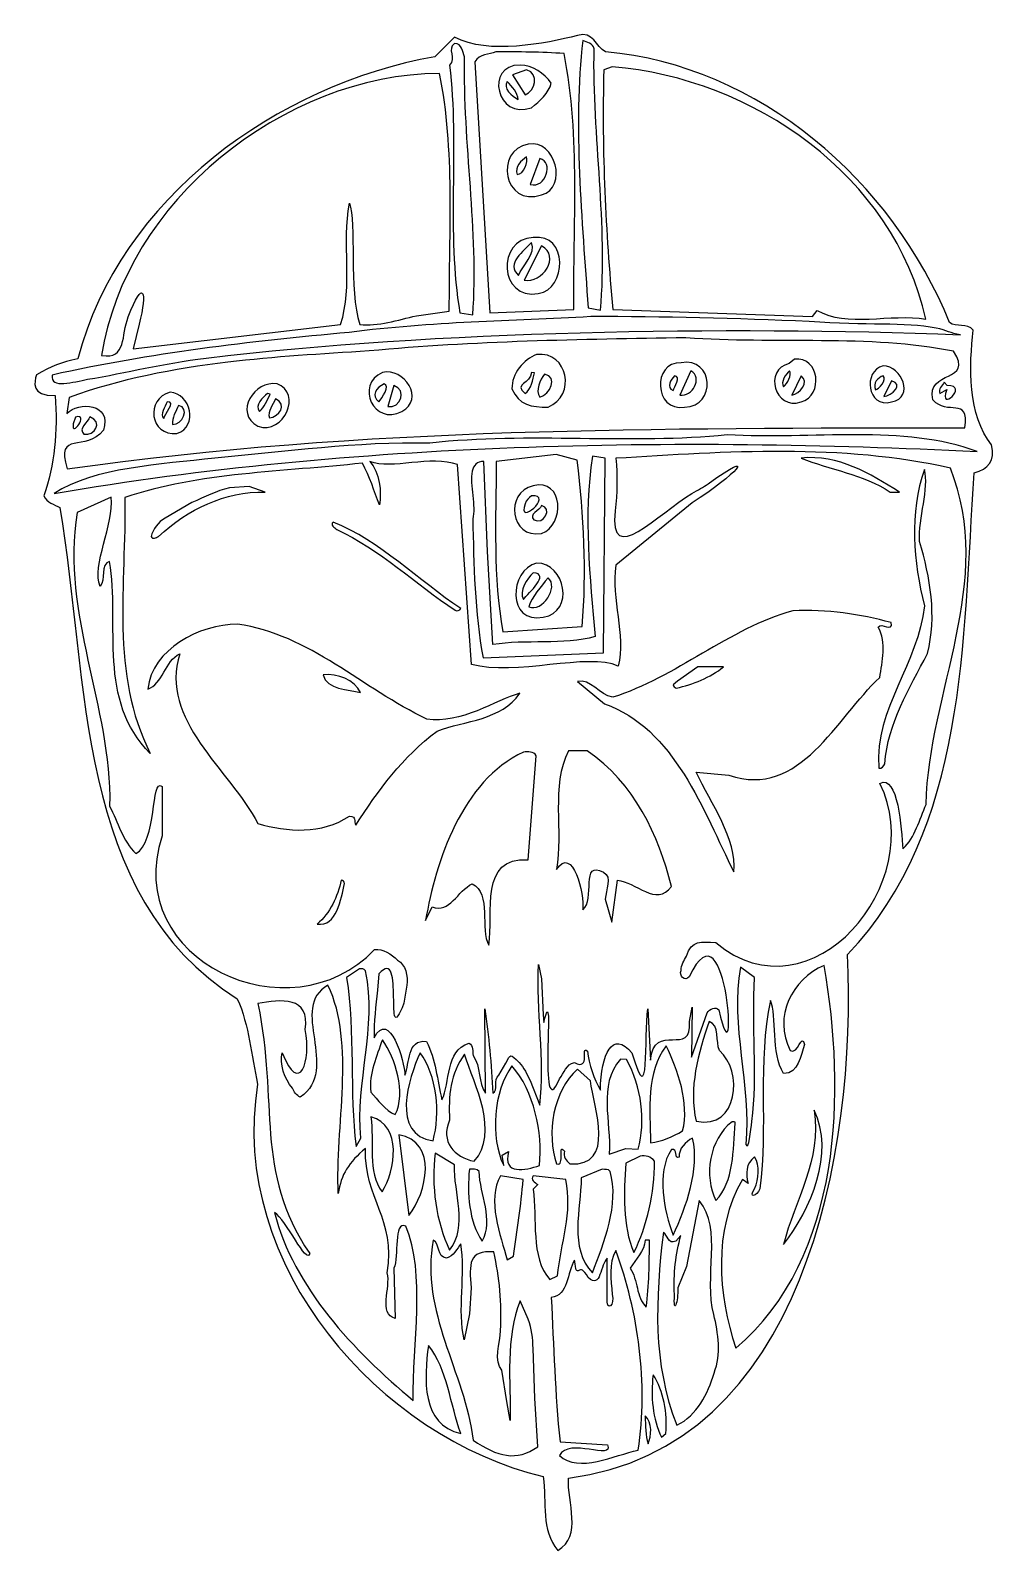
# Model space of a CAD drawing. Header units: centimetres. Extents: x -4.3 to 4.3, y -6.7 to 6.8.
import ezdxf

# ---------------------------------------------------------------- set-up
doc = ezdxf.new("R2010")
doc.units = ezdxf.units.CM
doc.header["$MEASUREMENT"] = 0
doc.layers.add('Ebene 1', color=7, linetype='Continuous')

msp = doc.modelspace()

# ---------------------------------------------------------------- linework, layer by layer
at = {"layer": 'Ebene 1'}
for points, knots in [([(0.5691, 6.71519), (0.70626, 6.76091), (0.73166, 6.61359), (0.81802, 6.57041), (0.81802, 6.57041), (2.17438, 6.45357), (3.37072, 5.41725), (3.8711, 4.16757), (3.8711, 4.16757), (3.92952, 4.12185), (4.02858, 4.16757), (4.08192, 4.10153), (4.08192, 4.10153), (4.04382, 3.79419), (4.03366, 3.33699), (4.24448, 3.08299), (4.24448, 3.08299), (4.27496, 2.94329), (4.21908, 2.86709), (4.08954, 2.83407), (4.08954, 2.83407), (3.99048, 1.34563), (4.02858, -0.32314), (2.96686, -1.4382), (2.96686, -1.4382), (3.04814, -3.2035), (2.57316, -5.82224), (0.48782, -6.0864), (0.48782, -6.0864), (0.47766, -6.29976), (0.61482, -6.59694), (0.39384, -6.72902), (0.39384, -6.72902), (0.24398, -6.5436), (0.29478, -6.30738), (0.2643, -6.07116), (0.2643, -6.07116), (-1.18349, -5.72826), (-2.53477, -4.20172), (-2.27061, -2.58882), (-2.27061, -2.58882), (-2.32649, -2.33482), (-2.34427, -2.07066), (-2.45095, -1.8319), (-2.45095, -1.8319), (-3.90129, -0.91496), (-3.76413, 0.99003), (-4.02575, 2.52673), (-4.02575, 2.52673), (-4.07655, 2.55213), (-4.14005, 2.57245), (-4.16799, 2.63087), (-4.16799, 2.63087), (-4.06893, 2.90773), (-4.04607, 3.19729), (-4.06639, 3.52241), (-4.06639, 3.52241), (-4.28737, 3.51479), (-4.25181, 3.64179), (-4.23403, 3.70529), (-4.23403, 3.70529), (-4.09941, 3.78403), (-4.01559, 3.81197), (-3.86573, 3.84753), (-3.86573, 3.84753), (-3.49743, 5.27755), (-2.09027, 6.27831), (-0.69835, 6.52723), (-0.69835, 6.52723), (-0.69835, 6.52723), (-0.52309, 6.69995), (-0.52309, 6.69995), (-0.52309, 6.69995), (-0.22083, 6.54247), (0.28208, 6.64407), (0.5691, 6.71519)], [0, 0, 0, 0, 0.05263158, 0.05263158, 0.05263158, 0.05263158, 0.10526316, 0.10526316, 0.10526316, 0.10526316, 0.15789474, 0.15789474, 0.15789474, 0.15789474, 0.21052632, 0.21052632, 0.21052632, 0.21052632, 0.26315789, 0.26315789, 0.26315789, 0.26315789, 0.31578947, 0.31578947, 0.31578947, 0.31578947, 0.36842105, 0.36842105, 0.36842105, 0.36842105, 0.42105263, 0.42105263, 0.42105263, 0.42105263, 0.47368421, 0.47368421, 0.47368421, 0.47368421, 0.52631579, 0.52631579, 0.52631579, 0.52631579, 0.57894737, 0.57894737, 0.57894737, 0.57894737, 0.63157895, 0.63157895, 0.63157895, 0.63157895, 0.68421053, 0.68421053, 0.68421053, 0.68421053, 0.73684211, 0.73684211, 0.73684211, 0.73684211, 0.78947368, 0.78947368, 0.78947368, 0.78947368, 0.84210526, 0.84210526, 0.84210526, 0.84210526, 0.89473684, 0.89473684, 0.89473684, 0.89473684, 0.94736842, 0.94736842, 0.94736842, 0.94736842, 1, 1, 1, 1]), ([(0.05856, 6.45357), (0.17286, 6.45357), (0.27192, 6.37991), (0.33542, 6.29355), (0.33542, 6.29355), (0.3151, 6.20465), (0.23382, 6.13353), (0.16016, 6.07511), (0.16016, 6.07511), (-0.14971, 5.96081), (-0.25639, 6.45357), (0.05856, 6.45357)], [0, 0, 0, 0, 0.33333333, 0.33333333, 0.33333333, 0.33333333, 0.66666667, 0.66666667, 0.66666667, 0.66666667, 1, 1, 1, 1]), ([(0.13222, 5.75253), (0.37352, 5.79571), (0.48782, 5.36645), (0.24906, 5.30041), (0.24906, 5.30041), (-0.08875, 5.18865), (-0.17003, 5.69919), (0.13222, 5.75253)], [0, 0, 0, 0, 0.5, 0.5, 0.5, 0.5, 1, 1, 1, 1]), ([(0.1754, 4.92195), (0.48782, 4.96767), (0.47512, 4.45967), (0.22112, 4.42665), (0.22112, 4.42665), (-0.12939, 4.36315), (-0.15225, 4.91433), (0.1754, 4.92195)], [0, 0, 0, 0, 0.5, 0.5, 0.5, 0.5, 1, 1, 1, 1]), ([(0.20588, 3.88563), (0.48782, 3.91357), (0.55894, 3.51987), (0.30748, 3.41827), (0.30748, 3.41827), (0.16524, 3.41573), (0.04332, 3.43605), (-0.01255, 3.58083), (-0.01255, 3.58083), (-0.01763, 3.71545), (0.09158, 3.83991), (0.20588, 3.88563)], [0, 0, 0, 0, 0.33333333, 0.33333333, 0.33333333, 0.33333333, 0.66666667, 0.66666667, 0.66666667, 0.66666667, 1, 1, 1, 1]), ([(1.48858, 3.81197), (1.77814, 3.86531), (1.80608, 3.42335), (1.51906, 3.41827), (1.51906, 3.41827), (1.24728, 3.37255), (1.2295, 3.82467), (1.48858, 3.81197)], [0, 0, 0, 0, 0.5, 0.5, 0.5, 0.5, 1, 1, 1, 1]), ([(2.49442, 3.84245), (2.71794, 3.87039), (2.75604, 3.52241), (2.55284, 3.46399), (2.55284, 3.46399), (2.3217, 3.38271), (2.21502, 3.75609), (2.4487, 3.80435), (2.4487, 3.80435), (2.4487, 3.80435), (2.49442, 3.84245), (2.49442, 3.84245)], [0, 0, 0, 0, 0.33333333, 0.33333333, 0.33333333, 0.33333333, 0.66666667, 0.66666667, 0.66666667, 0.66666667, 1, 1, 1, 1]), ([(3.28182, 3.78403), (3.44692, 3.78149), (3.5663, 3.50717), (3.35548, 3.46399), (3.35548, 3.46399), (3.13958, 3.40557), (3.09894, 3.73831), (3.28182, 3.78403)], [0, 0, 0, 0, 0.5, 0.5, 0.5, 0.5, 1, 1, 1, 1]), ([(-2.09789, 3.62401), (-1.87437, 3.54527), (-2.03439, 3.16935), (-2.26807, 3.24809), (-2.26807, 3.24809), (-2.48651, 3.36747), (-2.29601, 3.65957), (-2.09789, 3.62401)], [0, 0, 0, 0, 0.5, 0.5, 0.5, 0.5, 1, 1, 1, 1]), ([(-1.16317, 3.72561), (-0.97013, 3.77387), (-0.78217, 3.48431), (-0.99045, 3.38017), (-0.99045, 3.38017), (-1.23937, 3.24809), (-1.40701, 3.61639), (-1.16317, 3.72561)], [0, 0, 0, 0, 0.5, 0.5, 0.5, 0.5, 1, 1, 1, 1]), ([(-3.04531, 3.55035), (-2.86751, 3.54019), (-2.79131, 3.24555), (-2.98689, 3.18459), (-2.98689, 3.18459), (-3.22819, 3.15919), (-3.26883, 3.49193), (-3.04531, 3.55035)], [0, 0, 0, 0, 0.5, 0.5, 0.5, 0.5, 1, 1, 1, 1]), ([(2.55284, 2.96615), (2.88558, 2.99917), (3.16498, 2.82899), (3.4266, 2.66389), (3.4266, 2.66389), (3.4266, 2.66389), (3.34532, 2.66389), (3.34532, 2.66389), (3.34532, 2.66389), (3.10148, 2.82391), (2.80684, 2.86201), (2.55284, 2.96615)], [0, 0, 0, 0, 0.33333333, 0.33333333, 0.33333333, 0.33333333, 0.66666667, 0.66666667, 0.66666667, 0.66666667, 1, 1, 1, 1]), ([(3.64758, 2.86455), (3.6933, 2.69691), (3.59424, 2.43275), (3.6044, 2.22447), (3.6044, 2.22447), (3.70092, 1.90951), (3.75934, 1.56153), (3.67552, 1.23133), (3.67552, 1.23133), (3.5155, 0.92145), (3.32246, 0.61157), (3.29706, 0.25343), (3.29706, 0.25343), (3.28944, 0.23565), (3.26658, 0.20263), (3.24372, 0.21533), (3.24372, 0.21533), (3.20308, 0.74619), (3.59932, 1.14497), (3.64758, 1.65551), (3.64758, 1.65551), (3.55106, 2.03905), (3.51296, 2.48355), (3.64758, 2.86455)], [0, 0, 0, 0, 0.16666667, 0.16666667, 0.16666667, 0.16666667, 0.33333333, 0.33333333, 0.33333333, 0.33333333, 0.5, 0.5, 0.5, 0.5, 0.66666667, 0.66666667, 0.66666667, 0.66666667, 0.83333333, 0.83333333, 0.83333333, 0.83333333, 1, 1, 1, 1]), ([(-2.51953, 2.70199), (-2.51953, 2.70199), (-2.34427, 2.71215), (-2.34427, 2.71215), (-2.34427, 2.71215), (-2.34427, 2.71215), (-2.20203, 2.66389), (-2.20203, 2.66389), (-2.20203, 2.66389), (-2.56271, 2.67151), (-2.89037, 2.51149), (-3.14945, 2.27019), (-3.14945, 2.27019), (-3.17485, 2.26257), (-3.20025, 2.23717), (-3.21549, 2.27019), (-3.21549, 2.27019), (-3.20025, 2.33115), (-3.15453, 2.39973), (-3.09103, 2.43275), (-3.09103, 2.43275), (-3.09103, 2.43275), (-2.85481, 2.57245), (-2.85481, 2.57245), (-2.85481, 2.57245), (-2.73289, 2.62071), (-2.63891, 2.67405), (-2.51953, 2.70199)], [0, 0, 0, 0, 0.14285714, 0.14285714, 0.14285714, 0.14285714, 0.28571429, 0.28571429, 0.28571429, 0.28571429, 0.42857143, 0.42857143, 0.42857143, 0.42857143, 0.57142857, 0.57142857, 0.57142857, 0.57142857, 0.71428571, 0.71428571, 0.71428571, 0.71428571, 0.85714286, 0.85714286, 0.85714286, 0.85714286, 1, 1, 1, 1]), ([(0.1754, 2.71977), (0.44464, 2.79089), (0.46242, 2.37179), (0.24906, 2.29559), (0.24906, 2.29559), (-0.03033, 2.24987), (-0.07859, 2.66135), (0.1754, 2.71977)], [0, 0, 0, 0, 0.5, 0.5, 0.5, 0.5, 1, 1, 1, 1]), ([(-1.60005, 2.39719), (-1.18349, 2.23209), (-0.84059, 1.87649), (-0.46721, 1.63011), (-0.46721, 1.63011), (-0.47737, 1.61233), (-0.50023, 1.60471), (-0.51801, 1.61487), (-0.51801, 1.61487), (-0.86853, 1.85109), (-1.18603, 2.15589), (-1.56703, 2.33115), (-1.56703, 2.33115), (-1.58481, 2.35147), (-1.63053, 2.36925), (-1.60005, 2.39719)], [0, 0, 0, 0, 0.25, 0.25, 0.25, 0.25, 0.5, 0.5, 0.5, 0.5, 0.75, 0.75, 0.75, 0.75, 1, 1, 1, 1]), ([(0.20588, 2.03397), (0.45988, 2.03397), (0.54878, 1.59963), (0.2643, 1.55391), (0.2643, 1.55391), (-0.05827, 1.49041), (-0.04049, 1.97301), (0.20588, 2.03397)], [0, 0, 0, 0, 0.5, 0.5, 0.5, 0.5, 1, 1, 1, 1]), ([(2.47918, 1.60979), (2.78652, 1.62503), (3.07608, 1.58185), (3.35294, 1.50565), (3.35294, 1.50565), (3.3758, 1.41421), (3.2615, 1.51327), (3.23864, 1.46501), (3.23864, 1.46501), (3.31484, 1.32531), (3.2742, 1.16275), (3.25134, 1.01797), (3.25134, 1.01797), (2.86526, 0.65983), (2.54776, -0.06406), (1.91276, 0.15183), (1.91276, 0.15183), (1.91276, 0.15183), (1.6232, 0.17723), (1.6232, 0.17723), (1.6232, 0.17723), (1.75274, -0.10216), (1.98642, -0.41204), (1.95594, -0.70668), (1.95594, -0.70668), (1.69178, -0.17582), (1.42508, 0.57601), (0.80786, 0.78429), (0.80786, 0.78429), (0.80786, 0.78429), (0.5691, 0.98241), (0.5691, 0.98241), (0.5691, 0.98241), (0.67832, 1.01543), (0.76468, 0.86049), (0.88152, 0.84271), (0.88152, 0.84271), (1.44032, 1.01797), (1.91276, 1.45485), (2.47918, 1.60979)], [0, 0, 0, 0, 0.1, 0.1, 0.1, 0.1, 0.2, 0.2, 0.2, 0.2, 0.3, 0.3, 0.3, 0.3, 0.4, 0.4, 0.4, 0.4, 0.5, 0.5, 0.5, 0.5, 0.6, 0.6, 0.6, 0.6, 0.7, 0.7, 0.7, 0.7, 0.8, 0.8, 0.8, 0.8, 0.9, 0.9, 0.9, 0.9, 1, 1, 1, 1]), ([(-2.44841, 1.49295), (-1.81341, 1.40151), (-1.33589, 0.91891), (-0.76947, 0.64967), (-0.76947, 0.64967), (-0.46721, 0.60141), (-0.15479, 0.81985), (0.05602, 0.87827), (0.05602, 0.87827), (-0.10653, 0.63951), (-0.42911, 0.63697), (-0.67803, 0.54299), (-0.67803, 0.54299), (-0.98029, 0.31693), (-1.20635, 0.01213), (-1.39939, -0.29266), (-1.39939, -0.29266), (-1.42225, -0.25456), (-1.38415, -0.21392), (-1.45527, -0.21138), (-1.45527, -0.21138), (-1.70165, -0.37394), (-2.00899, -0.35362), (-2.26807, -0.27742), (-2.26807, -0.27742), (-2.51953, 0.20517), (-3.14945, 0.64205), (-2.96149, 1.22879), (-2.96149, 1.22879), (-3.09357, 1.17037), (-3.11389, 0.95447), (-3.24597, 0.91637), (-3.24597, 0.91637), (-3.20533, 1.27197), (-2.78877, 1.48787), (-2.44841, 1.49295)], [0, 0, 0, 0, 0.11111111, 0.11111111, 0.11111111, 0.11111111, 0.22222222, 0.22222222, 0.22222222, 0.22222222, 0.33333333, 0.33333333, 0.33333333, 0.33333333, 0.44444444, 0.44444444, 0.44444444, 0.44444444, 0.55555556, 0.55555556, 0.55555556, 0.55555556, 0.66666667, 0.66666667, 0.66666667, 0.66666667, 0.77777778, 0.77777778, 0.77777778, 0.77777778, 0.88888889, 0.88888889, 0.88888889, 0.88888889, 1, 1, 1, 1]), ([(0.08904, 0.35757), (0.12968, 0.35757), (0.17794, 0.36519), (0.20334, 0.32455), (0.20334, 0.32455), (0.20334, 0.32455), (0.12968, -0.6), (0.12968, -0.6), (0.12968, -0.6), (-0.30465, -0.56952), (-0.17511, -1.07244), (-0.21829, -1.35692), (-0.21829, -1.35692), (-0.29957, -1.21976), (-0.19035, -0.89718), (-0.36561, -0.81082), (-0.36561, -0.81082), (-0.49515, -0.87432), (-0.56627, -1.08006), (-0.72121, -1.01656), (-0.72121, -1.01656), (-0.72121, -1.01656), (-0.77963, -1.13848), (-0.77963, -1.13848), (-0.77963, -1.13848), (-0.68819, -0.60762), (-0.45705, 0.09849), (0.08904, 0.35757)], [0, 0, 0, 0, 0.14285714, 0.14285714, 0.14285714, 0.14285714, 0.28571429, 0.28571429, 0.28571429, 0.28571429, 0.42857143, 0.42857143, 0.42857143, 0.42857143, 0.57142857, 0.57142857, 0.57142857, 0.57142857, 0.71428571, 0.71428571, 0.71428571, 0.71428571, 0.85714286, 0.85714286, 0.85714286, 0.85714286, 1, 1, 1, 1]), ([(1.40222, -0.83622), (1.27268, -1.02164), (1.07964, -0.7905), (0.9247, -0.78034), (0.9247, -0.78034), (0.9247, -0.78034), (0.8739, -1.15372), (0.8739, -1.15372), (0.8739, -1.15372), (0.8739, -1.15372), (0.81548, -0.94798), (0.81548, -0.94798), (0.81548, -0.94798), (0.81802, -0.86924), (0.88152, -0.7524), (0.80024, -0.70922), (0.80024, -0.70922), (0.59196, -0.59492), (0.73166, -0.95814), (0.61482, -1.04196), (0.61482, -1.04196), (0.63768, -0.9048), (0.52084, -0.46284), (0.38368, -0.68636), (0.38368, -0.68636), (0.4421, -0.346), (0.33034, 0.05785), (0.48782, 0.36773), (0.48782, 0.36773), (0.48782, 0.36773), (0.65546, 0.36773), (0.65546, 0.36773), (0.65546, 0.36773), (1.07202, 0.08325), (1.29046, -0.37902), (1.40222, -0.83622)], [0, 0, 0, 0, 0.11111111, 0.11111111, 0.11111111, 0.11111111, 0.22222222, 0.22222222, 0.22222222, 0.22222222, 0.33333333, 0.33333333, 0.33333333, 0.33333333, 0.44444444, 0.44444444, 0.44444444, 0.44444444, 0.55555556, 0.55555556, 0.55555556, 0.55555556, 0.66666667, 0.66666667, 0.66666667, 0.66666667, 0.77777778, 0.77777778, 0.77777778, 0.77777778, 0.88888889, 0.88888889, 0.88888889, 0.88888889, 1, 1, 1, 1]), ([(-1.52893, -0.78034), (-1.51369, -0.78034), (-1.50099, -0.79304), (-1.49845, -0.80828), (-1.49845, -0.80828), (-1.53147, -0.94544), (-1.56703, -1.1969), (-1.74229, -1.16896), (-1.74229, -1.16896), (-1.62799, -1.07498), (-1.55941, -0.92258), (-1.52893, -0.78034)], [0, 0, 0, 0, 0.33333333, 0.33333333, 0.33333333, 0.33333333, 0.66666667, 0.66666667, 0.66666667, 0.66666667, 1, 1, 1, 1]), ([(2.66968, -2.81996), (2.8551, -3.20096), (2.6392, -3.70134), (2.3979, -4.01376), (2.3979, -4.01376), (2.49442, -3.62006), (2.73826, -3.26446), (2.66968, -2.81996)], [0, 0, 0, 0, 0.5, 0.5, 0.5, 0.5, 1, 1, 1, 1])]:
    msp.add_open_spline(points, degree=3, knots=knots, dxfattribs=at)
at = {"layer": 'Ebene 1', "color": 7}
for points, knots in [([(-0.52309, 6.64407), (-0.45197, 6.64407), (-0.45451, 6.57041), (-0.43419, 6.52723), (-0.43419, 6.52723), (-0.44689, 5.76015), (-0.30719, 4.97529), (-0.36053, 4.23615), (-0.36053, 4.23615), (-0.36053, 4.23615), (-0.47483, 4.25393), (-0.47483, 4.25393), (-0.47483, 4.25393), (-0.59675, 4.96767), (-0.47991, 5.72713), (-0.56627, 6.45357), (-0.56627, 6.45357), (-0.50277, 6.51199), (-0.59421, 6.59835), (-0.52309, 6.64407)], [0, 0, 0, 0, 0.2, 0.2, 0.2, 0.2, 0.4, 0.4, 0.4, 0.4, 0.6, 0.6, 0.6, 0.6, 0.8, 0.8, 0.8, 0.8, 1, 1, 1, 1]), ([(0.61482, 6.67201), (0.65546, 6.65677), (0.70372, 6.64407), (0.71642, 6.59835), (0.71642, 6.59835), (0.70118, 5.81603), (0.84088, 5.03371), (0.7723, 4.27933), (0.7723, 4.27933), (0.7723, 4.27933), (0.66308, 4.29965), (0.66308, 4.29965), (0.66308, 4.29965), (0.60974, 5.07943), (0.52846, 5.91001), (0.61482, 6.67201)], [0, 0, 0, 0, 0.25, 0.25, 0.25, 0.25, 0.5, 0.5, 0.5, 0.5, 0.75, 0.75, 0.75, 0.75, 1, 1, 1, 1]), ([(-0.15733, 6.57041), (0.04586, 6.57041), (0.2516, 6.57041), (0.44972, 6.55517), (0.44972, 6.55517), (0.59704, 5.80841), (0.52846, 5.03625), (0.53608, 4.28441), (0.53608, 4.28441), (0.53608, 4.28441), (-0.21067, 4.25393), (-0.21067, 4.25393), (-0.21067, 4.25393), (-0.21067, 4.25393), (-0.34275, 6.48151), (-0.34275, 6.48151), (-0.34275, 6.48151), (-0.30211, 6.55517), (-0.21321, 6.54247), (-0.15733, 6.57041)], [0, 0, 0, 0, 0.2, 0.2, 0.2, 0.2, 0.4, 0.4, 0.4, 0.4, 0.6, 0.6, 0.6, 0.6, 0.8, 0.8, 0.8, 0.8, 1, 1, 1, 1]), ([(-3.41869, 4.21837), (-3.48219, 4.05835), (-3.43139, 3.83991), (-3.65491, 3.87547), (-3.65491, 3.87547), (-3.44663, 5.23691), (-2.04709, 6.36721), (-0.65517, 6.37991), (-0.65517, 6.37991), (-0.51801, 5.69919), (-0.57135, 4.98291), (-0.56881, 4.26917), (-0.56881, 4.26917), (-0.56881, 4.26917), (-0.86091, 4.22853), (-0.86091, 4.22853), (-0.86091, 4.22853), (-1.02347, 4.19297), (-1.20381, 4.13201), (-1.36383, 4.15233), (-1.36383, 4.15233), (-1.46289, 4.45713), (-1.39177, 5.05657), (-1.45527, 5.22929), (-1.45527, 5.22929), (-1.52385, 4.86607), (-1.42225, 4.49777), (-1.53401, 4.15233), (-1.53401, 4.15233), (-1.53401, 4.15233), (-3.37551, 3.93389), (-3.37551, 3.93389), (-3.37551, 3.93389), (-3.37551, 3.93389), (-3.32217, 4.15487), (-3.32217, 4.15487), (-3.32217, 4.15487), (-3.24851, 4.44697), (-3.28407, 4.56635), (-3.41869, 4.21837)], [0, 0, 0, 0, 0.1, 0.1, 0.1, 0.1, 0.2, 0.2, 0.2, 0.2, 0.3, 0.3, 0.3, 0.3, 0.4, 0.4, 0.4, 0.4, 0.5, 0.5, 0.5, 0.5, 0.6, 0.6, 0.6, 0.6, 0.7, 0.7, 0.7, 0.7, 0.8, 0.8, 0.8, 0.8, 0.9, 0.9, 0.9, 0.9, 1, 1, 1, 1]), ([(0.11698, 6.41039), (0.23382, 6.37991), (0.19318, 6.21989), (0.10428, 6.18941), (0.10428, 6.18941), (0.10428, 6.18941), (-0.00747, 6.36721), (-0.00747, 6.36721), (-0.00747, 6.36721), (-0.00747, 6.36721), (0.11698, 6.41039), (0.11698, 6.41039)], [0, 0, 0, 0, 0.33333333, 0.33333333, 0.33333333, 0.33333333, 0.66666667, 0.66666667, 0.66666667, 0.66666667, 1, 1, 1, 1]), ([(0.87644, 6.43833), (2.12612, 6.33673), (3.37834, 5.47059), (3.66028, 4.19805), (3.66028, 4.19805), (3.35294, 4.25393), (2.95162, 4.11931), (2.69762, 4.27679), (2.69762, 4.27679), (2.69762, 4.27679), (2.65444, 4.22091), (2.65444, 4.22091), (2.65444, 4.22091), (2.65444, 4.22091), (0.88152, 4.28441), (0.88152, 4.28441), (0.88152, 4.28441), (0.82056, 4.97275), (0.78246, 5.68141), (0.80278, 6.41039), (0.80278, 6.41039), (0.80278, 6.41039), (0.87644, 6.43833), (0.87644, 6.43833)], [0, 0, 0, 0, 0.16666667, 0.16666667, 0.16666667, 0.16666667, 0.33333333, 0.33333333, 0.33333333, 0.33333333, 0.5, 0.5, 0.5, 0.5, 0.66666667, 0.66666667, 0.66666667, 0.66666667, 0.83333333, 0.83333333, 0.83333333, 0.83333333, 1, 1, 1, 1]), ([(-0.05573, 6.30625), (-0.01001, 6.26307), (0.03824, 6.20465), (0.04078, 6.14877), (0.04078, 6.14877), (-0.01255, 6.17671), (-0.09637, 6.25037), (-0.05573, 6.30625)], [0, 0, 0, 0, 0.5, 0.5, 0.5, 0.5, 1, 1, 1, 1]), ([(0.11698, 5.63823), (0.13222, 5.60013), (0.09412, 5.48329), (0.03316, 5.48075), (0.03316, 5.48075), (0.01284, 5.55187), (0.06618, 5.60775), (0.11698, 5.63823)], [0, 0, 0, 0, 0.5, 0.5, 0.5, 0.5, 1, 1, 1, 1]), ([(0.23382, 5.62299), (0.36336, 5.59759), (0.28716, 5.35375), (0.15, 5.39439), (0.15, 5.39439), (0.15, 5.39439), (0.23382, 5.62299), (0.23382, 5.62299)], [0, 0, 0, 0, 0.5, 0.5, 0.5, 0.5, 1, 1, 1, 1]), ([(0.16016, 4.87877), (0.20588, 4.77971), (0.07634, 4.67303), (0.04586, 4.58667), (0.04586, 4.58667), (-0.07351, 4.69081), (0.09666, 4.80511), (0.16016, 4.87877)], [0, 0, 0, 0, 0.5, 0.5, 0.5, 0.5, 1, 1, 1, 1]), ([(0.24906, 4.84829), (0.42432, 4.75685), (0.25668, 4.51301), (0.09412, 4.54603), (0.09412, 4.54603), (0.09412, 4.54603), (0.24906, 4.84829), (0.24906, 4.84829)], [0, 0, 0, 0, 0.5, 0.5, 0.5, 0.5, 1, 1, 1, 1]), ([(0.68594, 4.22091), (1.3311, 4.22345), (1.97626, 4.20567), (2.6265, 4.17773), (2.6265, 4.17773), (3.1345, 4.13963), (3.47232, 4.17265), (3.75172, 4.11931), (3.75172, 4.11931), (3.84824, 4.10153), (3.87618, 4.07105), (3.96762, 4.06089), (3.96762, 4.06089), (1.84926, 4.13963), (-0.68311, 4.09899), (-2.72781, 3.85261), (-2.72781, 3.85261), (-3.11643, 3.80689), (-3.42885, 3.72307), (-3.77937, 3.66465), (-3.77937, 3.66465), (-3.90129, 3.64433), (-4.11465, 3.57321), (-4.09433, 3.70275), (-4.09433, 3.70275), (-3.22057, 3.89833), (-2.34173, 3.99993), (-1.45781, 4.08121), (-1.45781, 4.08121), (-0.72375, 4.17519), (-0.01509, 4.18281), (0.68594, 4.22091)], [0, 0, 0, 0, 0.125, 0.125, 0.125, 0.125, 0.25, 0.25, 0.25, 0.25, 0.375, 0.375, 0.375, 0.375, 0.5, 0.5, 0.5, 0.5, 0.625, 0.625, 0.625, 0.625, 0.75, 0.75, 0.75, 0.75, 0.875, 0.875, 0.875, 0.875, 1, 1, 1, 1]), ([(1.53176, 4.03295), (2.3217, 3.97453), (3.15736, 4.06343), (3.90666, 3.91357), (3.90666, 3.91357), (4.09462, 3.62909), (3.66028, 3.75609), (3.72378, 3.48177), (3.72378, 3.48177), (3.85332, 3.33191), (4.04382, 3.52241), (4.00826, 3.23539), (4.00826, 3.23539), (1.2676, 3.23031), (-1.33589, 3.24555), (-3.95971, 2.86963), (-3.95971, 2.86963), (-4.06893, 3.21761), (-3.79461, 3.00933), (-3.63967, 3.21253), (-3.63967, 3.21253), (-3.55839, 3.45637), (-3.86065, 3.46653), (-3.96479, 3.36239), (-3.96479, 3.36239), (-3.96479, 3.36239), (-3.94447, 3.50463), (-3.94447, 3.50463), (-3.94447, 3.50463), (-3.49235, 3.66719), (-3.01737, 3.75863), (-2.53477, 3.81705), (-2.53477, 3.81705), (-2.12075, 3.86531), (-1.70165, 3.89071), (-1.28001, 3.91611), (-1.28001, 3.91611), (-0.35799, 4.00501), (0.59704, 4.01771), (1.53176, 4.03295)], [0, 0, 0, 0, 0.1, 0.1, 0.1, 0.1, 0.2, 0.2, 0.2, 0.2, 0.3, 0.3, 0.3, 0.3, 0.4, 0.4, 0.4, 0.4, 0.5, 0.5, 0.5, 0.5, 0.6, 0.6, 0.6, 0.6, 0.7, 0.7, 0.7, 0.7, 0.8, 0.8, 0.8, 0.8, 0.9, 0.9, 0.9, 0.9, 1, 1, 1, 1]), ([(0.16016, 3.72561), (0.16016, 3.72561), (0.1881, 3.72307), (0.1881, 3.72307), (0.1881, 3.72307), (0.17286, 3.66211), (0.15762, 3.57829), (0.10428, 3.53765), (0.10428, 3.53765), (-0.00239, 3.63163), (0.15508, 3.62401), (0.16016, 3.72561)], [0, 0, 0, 0, 0.33333333, 0.33333333, 0.33333333, 0.33333333, 0.66666667, 0.66666667, 0.66666667, 0.66666667, 1, 1, 1, 1]), ([(0.277, 3.71037), (0.40146, 3.68751), (0.32272, 3.53003), (0.23382, 3.50717), (0.23382, 3.50717), (0.19318, 3.56813), (0.23636, 3.65703), (0.277, 3.71037)], [0, 0, 0, 0, 0.5, 0.5, 0.5, 0.5, 1, 1, 1, 1]), ([(1.43016, 3.69513), (1.49366, 3.69005), (1.42762, 3.59353), (1.41746, 3.56559), (1.41746, 3.56559), (1.35396, 3.59353), (1.39714, 3.66465), (1.43016, 3.69513)], [0, 0, 0, 0, 0.5, 0.5, 0.5, 0.5, 1, 1, 1, 1]), ([(1.57494, 3.74085), (1.6867, 3.67989), (1.5851, 3.50463), (1.47842, 3.52495), (1.47842, 3.52495), (1.47842, 3.52495), (1.57494, 3.74085), (1.57494, 3.74085)], [0, 0, 0, 0, 0.5, 0.5, 0.5, 0.5, 1, 1, 1, 1]), ([(2.45124, 3.74085), (2.4741, 3.70783), (2.43092, 3.62401), (2.3979, 3.59861), (2.3979, 3.59861), (2.36742, 3.63925), (2.42076, 3.71291), (2.45124, 3.74085)], [0, 0, 0, 0, 0.5, 0.5, 0.5, 0.5, 1, 1, 1, 1]), ([(2.55284, 3.69513), (2.63412, 3.64179), (2.54014, 3.53511), (2.47156, 3.52495), (2.47156, 3.52495), (2.47156, 3.52495), (2.55284, 3.69513), (2.55284, 3.69513)], [0, 0, 0, 0, 0.5, 0.5, 0.5, 0.5, 1, 1, 1, 1]), ([(3.28182, 3.69513), (3.31738, 3.66211), (3.24372, 3.57575), (3.21324, 3.57067), (3.21324, 3.57067), (3.18784, 3.63163), (3.2361, 3.68243), (3.28182, 3.69513)], [0, 0, 0, 0, 0.5, 0.5, 0.5, 0.5, 1, 1, 1, 1]), ([(3.35548, 3.65195), (3.47232, 3.62147), (3.35548, 3.51987), (3.2869, 3.51225), (3.2869, 3.51225), (3.2869, 3.51225), (3.35548, 3.65195), (3.35548, 3.65195)], [0, 0, 0, 0, 0.5, 0.5, 0.5, 0.5, 1, 1, 1, 1]), ([(-2.18425, 3.53765), (-2.18425, 3.53765), (-2.15885, 3.53257), (-2.15885, 3.53257), (-2.15885, 3.53257), (-2.18425, 3.48177), (-2.21219, 3.41573), (-2.25283, 3.38017), (-2.25283, 3.38017), (-2.30109, 3.43351), (-2.22489, 3.50717), (-2.18425, 3.53765)], [0, 0, 0, 0, 0.33333333, 0.33333333, 0.33333333, 0.33333333, 0.66666667, 0.66666667, 0.66666667, 0.66666667, 1, 1, 1, 1]), ([(-1.14793, 3.62401), (-1.08697, 3.60877), (-1.16825, 3.49955), (-1.19365, 3.46399), (-1.19365, 3.46399), (-1.26985, 3.51987), (-1.21397, 3.59353), (-1.14793, 3.62401)], [0, 0, 0, 0, 0.5, 0.5, 0.5, 0.5, 1, 1, 1, 1]), ([(-1.06157, 3.60877), (-0.94219, 3.57575), (-1.00061, 3.40303), (-1.11491, 3.42335), (-1.11491, 3.42335), (-1.11491, 3.42335), (-1.06157, 3.60877), (-1.06157, 3.60877)], [0, 0, 0, 0, 0.5, 0.5, 0.5, 0.5, 1, 1, 1, 1]), ([(3.82284, 3.63925), (3.82284, 3.63925), (3.85078, 3.60877), (3.85078, 3.60877), (3.85078, 3.60877), (4.05398, 3.61639), (3.76442, 3.35731), (3.84824, 3.57575), (3.84824, 3.57575), (3.84824, 3.57575), (3.78474, 3.54019), (3.78474, 3.54019), (3.78474, 3.54019), (3.76696, 3.57829), (3.8076, 3.60877), (3.82284, 3.63925)], [0, 0, 0, 0, 0.25, 0.25, 0.25, 0.25, 0.5, 0.5, 0.5, 0.5, 0.75, 0.75, 0.75, 0.75, 1, 1, 1, 1]), ([(-3.07325, 3.46399), (-2.98689, 3.47161), (-3.09865, 3.35477), (-3.10373, 3.31667), (-3.10373, 3.31667), (-3.14183, 3.35477), (-3.09103, 3.41827), (-3.07325, 3.46399)], [0, 0, 0, 0, 0.5, 0.5, 0.5, 0.5, 1, 1, 1, 1]), ([(-2.97165, 3.43351), (-2.86751, 3.41319), (-2.94117, 3.25825), (-3.02499, 3.26333), (-3.02499, 3.26333), (-3.03515, 3.32429), (-2.99197, 3.38017), (-2.97165, 3.43351)], [0, 0, 0, 0, 0.5, 0.5, 0.5, 0.5, 1, 1, 1, 1]), ([(-2.11313, 3.49193), (-2.00391, 3.44113), (-2.07757, 3.33191), (-2.16647, 3.32175), (-2.16647, 3.32175), (-2.18679, 3.38525), (-2.13091, 3.43605), (-2.11313, 3.49193)], [0, 0, 0, 0, 0.5, 0.5, 0.5, 0.5, 1, 1, 1, 1]), ([(1.89752, 3.17189), (2.64682, 3.12871), (3.47232, 3.26587), (4.11494, 3.02457), (4.11494, 3.02457), (1.44286, 3.15665), (-1.43495, 3.10839), (-4.07655, 2.65119), (-4.07655, 2.65119), (-3.72349, 2.88487), (-3.12913, 2.90773), (-2.65161, 2.96615), (-2.65161, 2.96615), (-2.01915, 3.02203), (-1.39431, 3.11093), (-0.74153, 3.09823), (-0.74153, 3.09823), (0.13476, 3.19729), (1.05932, 3.08299), (1.89752, 3.17189)], [0, 0, 0, 0, 0.2, 0.2, 0.2, 0.2, 0.4, 0.4, 0.4, 0.4, 0.6, 0.6, 0.6, 0.6, 0.8, 0.8, 0.8, 0.8, 1, 1, 1, 1]), ([(-3.88605, 3.32937), (-3.75905, 3.36747), (-3.93177, 3.13633), (-3.90637, 3.26841), (-3.90637, 3.26841), (-3.90637, 3.26841), (-3.88605, 3.32937), (-3.88605, 3.32937)], [0, 0, 0, 0, 0.5, 0.5, 0.5, 0.5, 1, 1, 1, 1]), ([(-3.75905, 3.33191), (-3.64221, 3.28873), (-3.71587, 3.15919), (-3.81239, 3.17697), (-3.81239, 3.17697), (-3.86573, 3.22777), (-3.77937, 3.28365), (-3.75905, 3.33191)], [0, 0, 0, 0, 0.5, 0.5, 0.5, 0.5, 1, 1, 1, 1]), ([(-0.06843, -2.4034), (-0.06843, -2.4034), (-0.12939, -2.51008), (-0.12939, -2.51008), (-0.12939, -2.51008), (-0.18273, -2.55072), (-0.12685, -2.6447), (-0.18273, -2.6701), (-0.18273, -2.6701), (-0.19289, -2.4161), (-0.22083, -2.15956), (-0.25385, -1.9208), (-0.25385, -1.9208), (-0.25385, -1.9208), (-0.24877, -2.6701), (-0.24877, -2.6701), (-0.24877, -2.6701), (-0.31481, -2.5812), (-0.28687, -2.43388), (-0.35799, -2.33482), (-0.35799, -2.33482), (-0.36561, -2.29672), (-0.35037, -2.251), (-0.39355, -2.2256), (-0.39355, -2.2256), (-0.60945, -2.29418), (-0.55611, -2.57612), (-0.63485, -2.72852), (-0.63485, -2.72852), (-0.67803, -2.55326), (-0.68819, -2.36784), (-0.77201, -2.21036), (-0.77201, -2.21036), (-0.94727, -2.19004), (-0.91933, -2.40594), (-0.96251, -2.51008), (-0.96251, -2.51008), (-0.96759, -2.38816), (-1.09967, -1.91572), (-1.23683, -2.17988), (-1.23683, -2.17988), (-1.23937, -2.0351), (-1.22159, -1.8954), (-1.20635, -1.7557), (-1.20635, -1.7557), (-1.20635, -1.7557), (-1.19365, -1.61092), (-1.19365, -1.61092), (-1.19365, -1.61092), (-0.95743, -1.34422), (-1.15555, -2.33736), (-0.97267, -1.87254), (-0.97267, -1.87254), (-0.97267, -1.87254), (-0.94473, -1.71252), (-0.94473, -1.71252), (-0.94473, -1.71252), (-0.93711, -1.63124), (-0.95489, -1.52964), (-1.02855, -1.489), (-1.02855, -1.489), (-1.08443, -1.43566), (-1.15555, -1.38486), (-1.23175, -1.39502), (-1.23175, -1.39502), (-1.97851, -2.18242), (-3.48473, -1.49408), (-3.11897, -0.38664), (-3.11897, -0.38664), (-3.11897, -0.38664), (-3.11897, 0.05023), (-3.11897, 0.05023), (-3.11897, 0.05023), (-3.21803, 0.14167), (-3.16215, -0.45014), (-3.35265, -0.54412), (-3.35265, -0.54412), (-3.46695, -0.43236), (-3.51013, -0.26472), (-3.58379, -0.12248), (-3.58379, -0.12248), (-3.56855, 0.77413), (-4.01559, 1.56407), (-3.87335, 2.48355), (-3.87335, 2.48355), (-3.87335, 2.48355), (-3.57109, 2.61817), (-3.57109, 2.61817), (-3.57109, 2.61817), (-3.54061, 2.37687), (-3.74635, 2.01619), (-3.66761, 1.82569), (-3.66761, 1.82569), (-3.61681, 1.88665), (-3.67015, 2.02381), (-3.58379, 2.04921), (-3.58379, 2.04921), (-3.49235, 1.48533), (-3.69555, 0.81477), (-3.22311, 0.34487), (-3.22311, 0.34487), (-3.58125, 1.04337), (-3.43647, 1.85109), (-3.44917, 2.61563), (-3.44917, 2.61563), (-2.79385, 2.83915), (-2.03439, 2.84423), (-1.34097, 2.92043), (-1.34097, 2.92043), (-1.27493, 2.80359), (-1.23683, 2.66897), (-1.18857, 2.54959), (-1.18857, 2.54959), (-1.16825, 2.66643), (-1.18857, 2.83915), (-1.27493, 2.93567), (-1.27493, 2.93567), (-1.07935, 2.85947), (-0.73391, 2.99409), (-0.49515, 2.90773), (-0.49515, 2.90773), (-0.49515, 2.90773), (-0.37069, 1.13481), (-0.37069, 1.13481), (-0.37069, 1.13481), (0.00776, 1.02559), (0.66816, 1.24403), (0.92978, 1.11957), (0.92978, 1.11957), (0.99836, 1.39897), (0.86628, 1.71139), (0.90946, 2.01619), (0.90946, 2.01619), (0.90946, 2.01619), (1.58764, 2.56991), (1.58764, 2.56991), (1.58764, 2.56991), (1.9788, 2.81375), (2.18708, 3.06521), (1.72734, 2.73755), (1.72734, 2.73755), (1.6867, 2.70707), (1.64098, 2.68421), (1.5851, 2.65119), (1.5851, 2.65119), (1.28792, 2.47847), (0.83834, 1.97809), (0.90438, 2.49879), (0.90438, 2.49879), (0.92216, 2.65627), (0.92216, 2.81121), (0.90946, 2.96361), (0.90946, 2.96361), (1.87974, 3.02457), (2.92622, 3.09315), (3.87872, 2.87725), (3.87872, 2.87725), (4.28004, 1.86887), (3.68822, 0.89859), (3.66282, -0.10724), (3.66282, -0.10724), (3.6044, -0.24186), (3.5663, -0.39934), (3.45708, -0.50094), (3.45708, -0.50094), (3.44692, -0.3333), (3.41136, 0.16961), (3.25388, 0.07817), (3.25388, 0.07817), (3.69076, -0.79812), (2.64428, -2.04018), (1.79592, -1.33406), (1.79592, -1.33406), (1.67146, -1.32644), (1.57748, -1.30866), (1.53684, -1.45344), (1.53684, -1.45344), (1.51398, -1.49154), (1.48858, -1.53472), (1.48858, -1.58044), (1.48858, -1.58044), (1.46826, -1.62616), (1.5216, -1.68458), (1.5597, -1.63632), (1.5597, -1.63632), (1.90768, -0.89718), (1.99912, -2.70312), (1.82386, -1.93096), (1.82386, -1.93096), (1.79846, -1.8954), (1.74004, -1.92334), (1.71972, -1.95636), (1.71972, -1.95636), (1.71972, -1.95636), (1.58002, -2.35006), (1.58002, -2.35006), (1.58002, -2.35006), (1.58002, -2.35006), (1.58764, -1.90556), (1.58764, -1.90556), (1.58764, -1.90556), (1.58764, -1.90556), (1.56224, -2.03256), (1.56224, -2.03256), (1.56224, -2.03256), (1.59272, -2.36022), (1.24474, -2.02494), (1.2168, -2.378), (1.2168, -2.378), (1.2168, -2.378), (1.19394, -1.9208), (1.19394, -1.9208), (1.19394, -1.9208), (1.15838, -2.16464), (1.21426, -2.86822), (1.0517, -2.31196), (1.0517, -2.31196), (0.88152, -2.10876), (0.77738, -2.31958), (0.7723, -2.64216), (0.7723, -2.64216), (0.71642, -2.5431), (0.6707, -2.4161), (0.658, -2.29672), (0.658, -2.29672), (0.58942, -2.2383), (0.69356, -2.47706), (0.54116, -2.39832), (0.54116, -2.39832), (0.47004, -2.40848), (0.44972, -2.49484), (0.40908, -2.5431), (0.40908, -2.5431), (0.20842, -3.00792), (0.38114, -1.5779), (0.26938, -2.04272), (0.26938, -2.04272), (0.26938, -2.04272), (0.2643, -1.97414), (0.2643, -1.97414), (0.2643, -1.97414), (0.2643, -1.97414), (0.24906, -1.6541), (0.24906, -1.6541), (0.24906, -1.6541), (0.24906, -1.6541), (0.22366, -1.5271), (0.22366, -1.5271), (0.22366, -1.5271), (0.2008, -1.92842), (0.28208, -2.378), (0.23382, -2.77678), (0.23382, -2.77678), (0.23382, -2.77678), (0.14746, -2.55834), (0.14746, -2.55834), (0.14746, -2.55834), (0.12206, -2.505), (0.09412, -2.4415), (0.05094, -2.39832), (0.05094, -2.39832), (-0.03287, -2.3145), (-0.02271, -2.32466), (-0.06843, -2.4034)], [0, 0, 0, 0, 0.01515152, 0.01515152, 0.01515152, 0.01515152, 0.03030303, 0.03030303, 0.03030303, 0.03030303, 0.04545455, 0.04545455, 0.04545455, 0.04545455, 0.06060606, 0.06060606, 0.06060606, 0.06060606, 0.07575758, 0.07575758, 0.07575758, 0.07575758, 0.09090909, 0.09090909, 0.09090909, 0.09090909, 0.10606061, 0.10606061, 0.10606061, 0.10606061, 0.12121212, 0.12121212, 0.12121212, 0.12121212, 0.13636364, 0.13636364, 0.13636364, 0.13636364, 0.15151515, 0.15151515, 0.15151515, 0.15151515, 0.16666667, 0.16666667, 0.16666667, 0.16666667, 0.18181818, 0.18181818, 0.18181818, 0.18181818, 0.1969697, 0.1969697, 0.1969697, 0.1969697, 0.21212121, 0.21212121, 0.21212121, 0.21212121, 0.22727273, 0.22727273, 0.22727273, 0.22727273, 0.24242424, 0.24242424, 0.24242424, 0.24242424, 0.25757576, 0.25757576, 0.25757576, 0.25757576, 0.27272727, 0.27272727, 0.27272727, 0.27272727, 0.28787879, 0.28787879, 0.28787879, 0.28787879, 0.3030303, 0.3030303, 0.3030303, 0.3030303, 0.31818182, 0.31818182, 0.31818182, 0.31818182, 0.33333333, 0.33333333, 0.33333333, 0.33333333, 0.34848485, 0.34848485, 0.34848485, 0.34848485, 0.36363636, 0.36363636, 0.36363636, 0.36363636, 0.37878788, 0.37878788, 0.37878788, 0.37878788, 0.39393939, 0.39393939, 0.39393939, 0.39393939, 0.40909091, 0.40909091, 0.40909091, 0.40909091, 0.42424242, 0.42424242, 0.42424242, 0.42424242, 0.43939394, 0.43939394, 0.43939394, 0.43939394, 0.45454545, 0.45454545, 0.45454545, 0.45454545, 0.46969697, 0.46969697, 0.46969697, 0.46969697, 0.48484848, 0.48484848, 0.48484848, 0.48484848, 0.5, 0.5, 0.5, 0.5, 0.51515152, 0.51515152, 0.51515152, 0.51515152, 0.53030303, 0.53030303, 0.53030303, 0.53030303, 0.54545455, 0.54545455, 0.54545455, 0.54545455, 0.56060606, 0.56060606, 0.56060606, 0.56060606, 0.57575758, 0.57575758, 0.57575758, 0.57575758, 0.59090909, 0.59090909, 0.59090909, 0.59090909, 0.60606061, 0.60606061, 0.60606061, 0.60606061, 0.62121212, 0.62121212, 0.62121212, 0.62121212, 0.63636364, 0.63636364, 0.63636364, 0.63636364, 0.65151515, 0.65151515, 0.65151515, 0.65151515, 0.66666667, 0.66666667, 0.66666667, 0.66666667, 0.68181818, 0.68181818, 0.68181818, 0.68181818, 0.6969697, 0.6969697, 0.6969697, 0.6969697, 0.71212121, 0.71212121, 0.71212121, 0.71212121, 0.72727273, 0.72727273, 0.72727273, 0.72727273, 0.74242424, 0.74242424, 0.74242424, 0.74242424, 0.75757576, 0.75757576, 0.75757576, 0.75757576, 0.77272727, 0.77272727, 0.77272727, 0.77272727, 0.78787879, 0.78787879, 0.78787879, 0.78787879, 0.8030303, 0.8030303, 0.8030303, 0.8030303, 0.81818182, 0.81818182, 0.81818182, 0.81818182, 0.83333333, 0.83333333, 0.83333333, 0.83333333, 0.84848485, 0.84848485, 0.84848485, 0.84848485, 0.86363636, 0.86363636, 0.86363636, 0.86363636, 0.87878788, 0.87878788, 0.87878788, 0.87878788, 0.89393939, 0.89393939, 0.89393939, 0.89393939, 0.90909091, 0.90909091, 0.90909091, 0.90909091, 0.92424242, 0.92424242, 0.92424242, 0.92424242, 0.93939394, 0.93939394, 0.93939394, 0.93939394, 0.95454545, 0.95454545, 0.95454545, 0.95454545, 0.96969697, 0.96969697, 0.96969697, 0.96969697, 0.98484848, 0.98484848, 0.98484848, 0.98484848, 1, 1, 1, 1]), ([(0.70118, 2.98139), (0.70118, 2.98139), (0.81548, 2.96361), (0.81548, 2.96361), (0.81548, 2.96361), (0.81548, 2.96361), (0.80024, 1.23641), (0.80024, 1.23641), (0.80024, 1.23641), (0.80024, 1.23641), (-0.26909, 1.19323), (-0.26909, 1.19323), (-0.26909, 1.19323), (-0.34275, 1.58947), (-0.35291, 2.02635), (-0.36053, 2.42767), (-0.36053, 2.42767), (-0.33005, 2.52927), (-0.39101, 2.73247), (-0.36561, 2.84931), (-0.36561, 2.84931), (-0.35291, 2.90265), (-0.32497, 2.93567), (-0.26147, 2.93567), (-0.26147, 2.93567), (-0.26147, 2.93567), (-0.23099, 2.13557), (-0.23099, 2.13557), (-0.23099, 2.13557), (-0.23099, 2.13557), (-0.18273, 1.31007), (-0.18273, 1.31007), (-0.18273, 1.31007), (0.10682, 1.35833), (0.4421, 1.30499), (0.72658, 1.38119), (0.72658, 1.38119), (0.67832, 1.90189), (0.6199, 2.45815), (0.70118, 2.98139)], [0, 0, 0, 0, 0.1, 0.1, 0.1, 0.1, 0.2, 0.2, 0.2, 0.2, 0.3, 0.3, 0.3, 0.3, 0.4, 0.4, 0.4, 0.4, 0.5, 0.5, 0.5, 0.5, 0.6, 0.6, 0.6, 0.6, 0.7, 0.7, 0.7, 0.7, 0.8, 0.8, 0.8, 0.8, 0.9, 0.9, 0.9, 0.9, 1, 1, 1, 1]), ([(0.3786, 2.99663), (0.3786, 2.99663), (0.56656, 2.94837), (0.56656, 2.94837), (0.56656, 2.94837), (0.62244, 2.45815), (0.65292, 1.95777), (0.60974, 1.47009), (0.60974, 1.47009), (0.60974, 1.47009), (-0.09383, 1.42437), (-0.09383, 1.42437), (-0.09383, 1.42437), (-0.18273, 1.90697), (-0.15479, 2.42005), (-0.15225, 2.93567), (-0.15225, 2.93567), (-0.15225, 2.93567), (0.3786, 2.99663), (0.3786, 2.99663)], [0, 0, 0, 0, 0.2, 0.2, 0.2, 0.2, 0.4, 0.4, 0.4, 0.4, 0.6, 0.6, 0.6, 0.6, 0.8, 0.8, 0.8, 0.8, 1, 1, 1, 1]), ([(0.16016, 2.63087), (0.3659, 2.64611), (0.02808, 2.34893), (0.10428, 2.55975), (0.10428, 2.55975), (0.1119, 2.59277), (0.13984, 2.61309), (0.16016, 2.63087)], [0, 0, 0, 0, 0.5, 0.5, 0.5, 0.5, 1, 1, 1, 1]), ([(0.24906, 2.54451), (0.35066, 2.52419), (0.26938, 2.36671), (0.18048, 2.41751), (0.18048, 2.41751), (0.12968, 2.46577), (0.23636, 2.49879), (0.24906, 2.54451)], [0, 0, 0, 0, 0.5, 0.5, 0.5, 0.5, 1, 1, 1, 1]), ([(0.1754, 1.94761), (0.33288, 1.93999), (0.13222, 1.76981), (0.08904, 1.71139), (0.08904, 1.71139), (0.04586, 1.78505), (0.12206, 1.89681), (0.1754, 1.94761)], [0, 0, 0, 0, 0.5, 0.5, 0.5, 0.5, 1, 1, 1, 1]), ([(0.30748, 1.90189), (0.40908, 1.82315), (0.25414, 1.59455), (0.1373, 1.64535), (0.1373, 1.64535), (0.16524, 1.73933), (0.24398, 1.82315), (0.30748, 1.90189)], [0, 0, 0, 0, 0.5, 0.5, 0.5, 0.5, 1, 1, 1, 1]), ([(1.6359, 1.11449), (1.6359, 1.11449), (1.79592, 1.11449), (1.79592, 1.11449), (1.79592, 1.11449), (1.79592, 1.11449), (1.8645, 1.11195), (1.8645, 1.11195), (1.8645, 1.11195), (1.74766, 1.02051), (1.59272, 0.95701), (1.4454, 0.92399), (1.4454, 0.92399), (1.43016, 0.92907), (1.41746, 0.93923), (1.41746, 0.95447), (1.41746, 0.95447), (1.41746, 0.95447), (1.45556, 0.98749), (1.45556, 0.98749), (1.45556, 0.98749), (1.45556, 0.98749), (1.6359, 1.11449), (1.6359, 1.11449)], [0, 0, 0, 0, 0.16666667, 0.16666667, 0.16666667, 0.16666667, 0.33333333, 0.33333333, 0.33333333, 0.33333333, 0.5, 0.5, 0.5, 0.5, 0.66666667, 0.66666667, 0.66666667, 0.66666667, 0.83333333, 0.83333333, 0.83333333, 0.83333333, 1, 1, 1, 1]), ([(-1.68895, 1.04337), (-1.56195, 1.05607), (-1.40955, 0.99765), (-1.35621, 0.88589), (-1.35621, 0.88589), (-1.46543, 0.91637), (-1.65593, 0.90621), (-1.68895, 1.04337)], [0, 0, 0, 0, 0.5, 0.5, 0.5, 0.5, 1, 1, 1, 1]), ([(-1.36637, -1.56774), (-1.34859, -1.5652), (-1.32573, -1.5652), (-1.31303, -1.58298), (-1.31303, -1.58298), (-1.20635, -2.09352), (-1.40447, -2.56596), (-1.35367, -3.06888), (-1.35367, -3.06888), (-1.35367, -3.06888), (-1.39685, -3.14254), (-1.39685, -3.14254), (-1.39685, -3.14254), (-1.45527, -2.66756), (-1.40447, -2.12908), (-1.48067, -1.64394), (-1.48067, -1.64394), (-1.48067, -1.64394), (-1.36637, -1.56774), (-1.36637, -1.56774)], [0, 0, 0, 0, 0.2, 0.2, 0.2, 0.2, 0.4, 0.4, 0.4, 0.4, 0.6, 0.6, 0.6, 0.6, 0.8, 0.8, 0.8, 0.8, 1, 1, 1, 1]), ([(2.75858, -1.53726), (2.95162, -2.6447), (2.92622, -4.12552), (1.97372, -4.93324), (1.97372, -4.93324), (1.81624, -4.45318), (1.77052, -3.8893), (2.03214, -3.43718), (2.03214, -3.43718), (2.03214, -3.43718), (2.08294, -3.47274), (2.08294, -3.47274), (2.08294, -3.47274), (2.06008, -3.38384), (2.06262, -3.29494), (2.14136, -3.23398), (2.14136, -3.23398), (2.19216, -3.3178), (2.17692, -3.42702), (2.14136, -3.51846), (2.14136, -3.51846), (2.07786, -3.60228), (2.16168, -3.59212), (2.18708, -3.51846), (2.18708, -3.51846), (2.26074, -2.9749), (2.16422, -2.39324), (2.28106, -1.84714), (2.28106, -1.84714), (2.34202, -1.9843), (2.2836, -2.31704), (2.3979, -2.49484), (2.3979, -2.49484), (2.53506, -2.49992), (2.54776, -2.32974), (2.58332, -2.2383), (2.58332, -2.2383), (2.55792, -2.12654), (2.52744, -2.33228), (2.45632, -2.29164), (2.45632, -2.29164), (2.30392, -1.99192), (2.47156, -1.65664), (2.75858, -1.53726)], [0, 0, 0, 0, 0.09090909, 0.09090909, 0.09090909, 0.09090909, 0.18181818, 0.18181818, 0.18181818, 0.18181818, 0.27272727, 0.27272727, 0.27272727, 0.27272727, 0.36363636, 0.36363636, 0.36363636, 0.36363636, 0.45454545, 0.45454545, 0.45454545, 0.45454545, 0.54545455, 0.54545455, 0.54545455, 0.54545455, 0.63636364, 0.63636364, 0.63636364, 0.63636364, 0.72727273, 0.72727273, 0.72727273, 0.72727273, 0.81818182, 0.81818182, 0.81818182, 0.81818182, 0.90909091, 0.90909091, 0.90909091, 0.90909091, 1, 1, 1, 1]), ([(2.01436, -1.5525), (2.01436, -1.5525), (2.14136, -1.64394), (2.14136, -1.64394), (2.14136, -1.64394), (2.11342, -2.06304), (2.1693, -2.5177), (2.11596, -2.92156), (2.11596, -2.92156), (2.1058, -2.99014), (2.09056, -3.19334), (2.06262, -3.12476), (2.06262, -3.12476), (2.11088, -2.59898), (1.92292, -2.0732), (2.01436, -1.5525)], [0, 0, 0, 0, 0.25, 0.25, 0.25, 0.25, 0.5, 0.5, 0.5, 0.5, 0.75, 0.75, 0.75, 0.75, 1, 1, 1, 1]), ([(-1.64577, -1.71252), (-1.39685, -2.23068), (-1.58481, -2.97236), (-1.55433, -3.56164), (-1.55433, -3.56164), (-1.53147, -3.39146), (-1.46035, -3.28224), (-1.31303, -3.16032), (-1.31303, -3.16032), (-1.32319, -3.61752), (-1.04125, -3.77754), (-1.11999, -4.26522), (-1.11999, -4.26522), (-1.08443, -4.3973), (-1.20381, -4.6259), (-1.04887, -4.66908), (-1.04887, -4.66908), (-1.04887, -4.66908), (-1.06157, -4.22204), (-1.06157, -4.22204), (-1.06157, -4.22204), (-1.01331, -4.12298), (-1.06919, -3.79786), (-0.95489, -3.8512), (-0.95489, -3.8512), (-0.77455, -4.26522), (-0.89901, -4.9053), (-0.88885, -5.39806), (-0.88885, -5.39806), (-1.41463, -4.95864), (-1.95311, -4.39222), (-2.12075, -3.72928), (-2.12075, -3.72928), (-2.01661, -3.79024), (-1.83373, -4.19918), (-1.80833, -4.0925), (-1.80833, -4.0925), (-2.30617, -3.35336), (-2.08265, -2.759), (-2.26807, -1.87508), (-2.26807, -1.87508), (-2.06995, -1.83698), (-1.79817, -1.8065), (-1.84897, -2.10622), (-1.84897, -2.10622), (-1.79055, -2.38308), (-1.89977, -2.70058), (-2.05217, -2.31196), (-2.05217, -2.31196), (-2.07503, -2.40594), (-2.03439, -2.5431), (-1.96073, -2.62692), (-1.96073, -2.62692), (-1.94803, -2.6574), (-1.92517, -2.69042), (-1.89215, -2.70566), (-1.89215, -2.70566), (-1.53147, -2.45674), (-2.00137, -1.90556), (-1.64577, -1.71252)], [0, 0, 0, 0, 0.06666667, 0.06666667, 0.06666667, 0.06666667, 0.13333333, 0.13333333, 0.13333333, 0.13333333, 0.2, 0.2, 0.2, 0.2, 0.26666667, 0.26666667, 0.26666667, 0.26666667, 0.33333333, 0.33333333, 0.33333333, 0.33333333, 0.4, 0.4, 0.4, 0.4, 0.46666667, 0.46666667, 0.46666667, 0.46666667, 0.53333333, 0.53333333, 0.53333333, 0.53333333, 0.6, 0.6, 0.6, 0.6, 0.66666667, 0.66666667, 0.66666667, 0.66666667, 0.73333333, 0.73333333, 0.73333333, 0.73333333, 0.8, 0.8, 0.8, 0.8, 0.86666667, 0.86666667, 0.86666667, 0.86666667, 0.93333333, 0.93333333, 0.93333333, 0.93333333, 1, 1, 1, 1]), ([(1.7375, -2.03256), (1.83402, -2.06812), (1.79338, -2.21036), (1.82894, -2.29164), (1.82894, -2.29164), (2.03722, -2.46944), (2.00166, -2.99776), (1.6232, -2.91902), (1.6232, -2.91902), (1.55208, -2.62946), (1.64098, -2.30942), (1.7375, -2.03256)], [0, 0, 0, 0, 0.33333333, 0.33333333, 0.33333333, 0.33333333, 0.66666667, 0.66666667, 0.66666667, 0.66666667, 1, 1, 1, 1]), ([(-1.16317, -2.19512), (-1.04633, -2.36276), (-0.95235, -2.66248), (-1.04887, -2.8606), (-1.04887, -2.8606), (-1.14031, -2.8225), (-1.20381, -2.72852), (-1.26477, -2.65994), (-1.26477, -2.65994), (-1.28509, -2.48976), (-1.21143, -2.34498), (-1.16317, -2.19512)], [0, 0, 0, 0, 0.33333333, 0.33333333, 0.33333333, 0.33333333, 0.66666667, 0.66666667, 0.66666667, 0.66666667, 1, 1, 1, 1]), ([(1.3565, -2.251), (1.4581, -2.45674), (1.56478, -2.759), (1.50128, -3.00538), (1.50128, -3.00538), (1.41492, -3.05364), (1.31586, -3.1019), (1.2168, -3.10952), (1.2168, -3.10952), (1.21426, -2.81488), (1.17362, -2.48722), (1.3565, -2.251)], [0, 0, 0, 0, 0.33333333, 0.33333333, 0.33333333, 0.33333333, 0.66666667, 0.66666667, 0.66666667, 0.66666667, 1, 1, 1, 1]), ([(-0.82789, -2.31196), (-0.68057, -2.51262), (-0.64501, -2.84536), (-0.71359, -3.09428), (-0.71359, -3.09428), (-1.08951, -3.03586), (-0.93203, -2.53802), (-0.82789, -2.31196)], [0, 0, 0, 0, 0.5, 0.5, 0.5, 0.5, 1, 1, 1, 1]), ([(-0.43419, -2.32466), (-0.34529, -2.59898), (-0.12177, -3.01808), (-0.34783, -3.27462), (-0.34783, -3.27462), (-0.52563, -3.23906), (-0.65009, -3.09682), (-0.56627, -2.90886), (-0.56627, -2.90886), (-0.57897, -2.69804), (-0.55865, -2.4923), (-0.43419, -2.32466)], [0, 0, 0, 0, 0.33333333, 0.33333333, 0.33333333, 0.33333333, 0.66666667, 0.66666667, 0.66666667, 0.66666667, 1, 1, 1, 1]), ([(-0.01255, -2.42626), (0.18302, -2.65232), (0.26176, -3.01808), (0.23128, -3.31272), (0.23128, -3.31272), (0.10428, -3.35336), (-0.09637, -3.40162), (-0.04303, -3.18826), (-0.04303, -3.18826), (-0.04303, -3.18826), (-0.09891, -3.21874), (-0.09891, -3.21874), (-0.09891, -3.21874), (-0.09891, -3.21874), (-0.08621, -3.31272), (-0.08621, -3.31272), (-0.08621, -3.31272), (-0.20813, -3.05872), (-0.17765, -2.65232), (-0.01255, -2.42626)], [0, 0, 0, 0, 0.2, 0.2, 0.2, 0.2, 0.4, 0.4, 0.4, 0.4, 0.6, 0.6, 0.6, 0.6, 0.8, 0.8, 0.8, 0.8, 1, 1, 1, 1]), ([(0.9501, -2.36784), (0.9501, -2.36784), (1.00344, -2.37038), (1.00344, -2.37038), (1.00344, -2.37038), (1.1406, -2.61422), (1.17362, -2.91648), (1.10758, -3.1654), (1.10758, -3.1654), (1.10758, -3.1654), (0.99836, -3.16032), (0.99836, -3.16032), (0.99836, -3.16032), (0.99836, -3.16032), (0.85104, -3.21112), (0.85104, -3.21112), (0.85104, -3.21112), (0.86882, -2.91902), (0.7469, -2.60406), (0.9501, -2.36784)], [0, 0, 0, 0, 0.2, 0.2, 0.2, 0.2, 0.4, 0.4, 0.4, 0.4, 0.6, 0.6, 0.6, 0.6, 0.8, 0.8, 0.8, 0.8, 1, 1, 1, 1]), ([(0.5691, -2.45674), (0.5691, -2.45674), (0.6834, -2.56088), (0.6834, -2.56088), (0.6834, -2.56088), (0.71388, -2.7971), (0.91454, -3.32542), (0.50052, -3.29748), (0.50052, -3.29748), (0.46496, -3.26954), (0.44464, -3.23144), (0.45226, -3.18572), (0.45226, -3.18572), (0.38622, -3.10444), (0.46496, -3.32288), (0.38368, -3.29748), (0.38368, -3.29748), (0.29224, -3.02824), (0.35066, -2.64978), (0.5691, -2.45674)], [0, 0, 0, 0, 0.2, 0.2, 0.2, 0.2, 0.4, 0.4, 0.4, 0.4, 0.6, 0.6, 0.6, 0.6, 0.8, 0.8, 0.8, 0.8, 1, 1, 1, 1]), ([(-1.26477, -2.88092), (-0.98537, -2.95204), (-1.04633, -3.3559), (-1.16571, -3.5464), (-1.16571, -3.5464), (-1.29779, -3.3686), (-1.23429, -3.09936), (-1.26477, -2.88092)], [0, 0, 0, 0, 0.5, 0.5, 0.5, 0.5, 1, 1, 1, 1]), ([(1.9407, -2.9241), (1.95086, -2.9241), (1.97372, -2.91902), (1.96864, -2.9368), (1.96864, -2.9368), (1.94832, -3.17048), (1.96102, -3.4575), (1.79592, -3.6226), (1.79592, -3.6226), (1.68924, -3.4067), (1.7375, -3.07904), (1.9407, -2.9241)], [0, 0, 0, 0, 0.33333333, 0.33333333, 0.33333333, 0.33333333, 0.66666667, 0.66666667, 0.66666667, 0.66666667, 1, 1, 1, 1]), ([(-1.01839, -3.0384), (-0.66787, -3.09936), (-0.76693, -3.55656), (-0.92949, -3.75468), (-0.92949, -3.75468), (-0.92949, -3.75468), (-1.01839, -3.0384), (-1.01839, -3.0384)], [0, 0, 0, 0, 0.5, 0.5, 0.5, 0.5, 1, 1, 1, 1]), ([(1.59018, -3.06888), (1.65622, -3.34574), (1.5343, -3.67594), (1.41746, -3.92994), (1.41746, -3.92994), (1.33872, -3.71404), (1.26506, -3.37876), (1.40222, -3.17048), (1.40222, -3.17048), (1.46318, -3.15524), (1.42254, -3.25684), (1.4708, -3.23906), (1.4708, -3.23906), (1.46572, -3.16032), (1.52922, -3.1019), (1.59018, -3.06888)], [0, 0, 0, 0, 0.25, 0.25, 0.25, 0.25, 0.5, 0.5, 0.5, 0.5, 0.75, 0.75, 0.75, 0.75, 1, 1, 1, 1]), ([(-0.69581, -3.20096), (-0.69581, -3.20096), (-0.52309, -3.3051), (-0.52309, -3.3051), (-0.52309, -3.3051), (-0.53071, -3.55656), (-0.39863, -3.84612), (-0.56627, -4.06202), (-0.56627, -4.06202), (-0.68819, -3.81056), (-0.72883, -3.49052), (-0.69581, -3.20096)], [0, 0, 0, 0, 0.33333333, 0.33333333, 0.33333333, 0.33333333, 0.66666667, 0.66666667, 0.66666667, 0.66666667, 1, 1, 1, 1]), ([(1.12536, -3.2289), (1.17362, -3.22128), (1.22188, -3.23144), (1.25236, -3.27462), (1.25236, -3.27462), (1.25236, -3.5591), (1.18886, -3.84358), (1.06948, -4.08488), (1.06948, -4.08488), (0.96534, -3.84104), (0.98058, -3.55656), (0.99836, -3.28986), (0.99836, -3.28986), (0.99836, -3.28986), (1.12536, -3.2289), (1.12536, -3.2289)], [0, 0, 0, 0, 0.25, 0.25, 0.25, 0.25, 0.5, 0.5, 0.5, 0.5, 0.75, 0.75, 0.75, 0.75, 1, 1, 1, 1]), ([(-0.39101, -3.34574), (-0.36307, -3.34828), (-0.32497, -3.33558), (-0.30465, -3.36352), (-0.30465, -3.36352), (-0.29703, -3.56926), (-0.17257, -3.79278), (-0.27671, -3.98328), (-0.27671, -3.98328), (-0.39609, -3.81056), (-0.41133, -3.55656), (-0.39101, -3.34574)], [0, 0, 0, 0, 0.33333333, 0.33333333, 0.33333333, 0.33333333, 0.66666667, 0.66666667, 0.66666667, 0.66666667, 1, 1, 1, 1]), ([(0.78754, -3.34574), (0.81294, -3.34828), (0.84342, -3.33812), (0.85866, -3.36352), (0.85866, -3.36352), (0.94248, -3.65816), (0.80278, -3.99598), (0.70118, -4.26522), (0.70118, -4.26522), (0.4929, -4.04424), (0.59704, -3.70134), (0.60212, -3.42194), (0.60212, -3.42194), (0.60212, -3.42194), (0.78754, -3.34574), (0.78754, -3.34574)], [0, 0, 0, 0, 0.25, 0.25, 0.25, 0.25, 0.5, 0.5, 0.5, 0.5, 0.75, 0.75, 0.75, 0.75, 1, 1, 1, 1]), ([(-0.11415, -3.40416), (-0.11415, -3.40416), (0.0865, -3.43718), (0.0865, -3.43718), (0.0865, -3.43718), (0.06872, -3.66324), (0.03316, -3.89184), (0.00014, -4.11536), (0.00014, -4.11536), (0.00014, -4.11536), (-0.05573, -4.14838), (-0.05573, -4.14838), (-0.05573, -4.14838), (-0.11415, -3.93502), (-0.23861, -3.61244), (-0.11415, -3.40416)], [0, 0, 0, 0, 0.25, 0.25, 0.25, 0.25, 0.5, 0.5, 0.5, 0.5, 0.75, 0.75, 0.75, 0.75, 1, 1, 1, 1]), ([(0.1754, -3.40416), (0.1754, -3.40416), (0.46496, -3.43718), (0.46496, -3.43718), (0.46496, -3.43718), (0.52846, -3.7242), (0.41924, -4.0036), (0.3913, -4.29062), (0.3913, -4.29062), (0.3913, -4.29062), (0.32272, -4.32364), (0.32272, -4.32364), (0.32272, -4.32364), (0.14746, -4.12298), (0.2135, -3.78516), (0.1754, -3.521), (0.1754, -3.521), (0.1754, -3.521), (0.21604, -3.48036), (0.21604, -3.48036), (0.21604, -3.48036), (0.19064, -3.46258), (0.14746, -3.43718), (0.1754, -3.40416)], [0, 0, 0, 0, 0.16666667, 0.16666667, 0.16666667, 0.16666667, 0.33333333, 0.33333333, 0.33333333, 0.33333333, 0.5, 0.5, 0.5, 0.5, 0.66666667, 0.66666667, 0.66666667, 0.66666667, 0.83333333, 0.83333333, 0.83333333, 0.83333333, 1, 1, 1, 1]), ([(1.6486, -3.6226), (1.85942, -3.8766), (1.68924, -4.3084), (1.77814, -4.63352), (1.77814, -4.63352), (1.81878, -4.80116), (1.84672, -4.98658), (1.78068, -5.15422), (1.78068, -5.15422), (1.72734, -5.3371), (1.63082, -5.53014), (1.45048, -5.6165), (1.45048, -5.6165), (1.23458, -5.07294), (1.25998, -4.49636), (1.3311, -3.90454), (1.3311, -3.90454), (1.36666, -3.92486), (1.37174, -4.0163), (1.44286, -3.98328), (1.44286, -3.98328), (1.44286, -3.98328), (1.48604, -3.93248), (1.48604, -3.93248), (1.48604, -3.93248), (1.44286, -4.09758), (1.41746, -4.27284), (1.43016, -4.45572), (1.43016, -4.45572), (1.41746, -4.65892), (1.46572, -4.51668), (1.4581, -4.3973), (1.4581, -4.3973), (1.4581, -4.3973), (1.53684, -4.20934), (1.53684, -4.20934), (1.53684, -4.20934), (1.53684, -4.20934), (1.6486, -3.6226), (1.6486, -3.6226)], [0, 0, 0, 0, 0.1, 0.1, 0.1, 0.1, 0.2, 0.2, 0.2, 0.2, 0.3, 0.3, 0.3, 0.3, 0.4, 0.4, 0.4, 0.4, 0.5, 0.5, 0.5, 0.5, 0.6, 0.6, 0.6, 0.6, 0.7, 0.7, 0.7, 0.7, 0.8, 0.8, 0.8, 0.8, 0.9, 0.9, 0.9, 0.9, 1, 1, 1, 1]), ([(-0.71105, -3.97312), (-0.65009, -4.00614), (-0.68057, -4.12552), (-0.59421, -4.13314), (-0.59421, -4.13314), (-0.53325, -4.12298), (-0.49769, -4.04678), (-0.46721, -4.00614), (-0.46721, -4.00614), (-0.42149, -4.2703), (-0.50023, -4.59796), (-0.43673, -4.85958), (-0.43673, -4.85958), (-0.43673, -4.85958), (-0.39101, -4.62844), (-0.39101, -4.62844), (-0.39101, -4.62844), (-0.39101, -4.62844), (-0.37577, -4.3973), (-0.37577, -4.3973), (-0.37577, -4.3973), (-0.39355, -4.1814), (-0.39863, -4.06456), (-0.17511, -4.07726), (-0.17511, -4.07726), (-0.12177, -4.30332), (-0.10399, -4.53446), (-0.11415, -4.77576), (-0.11415, -4.77576), (-0.11415, -4.88498), (-0.18019, -5.05008), (-0.10145, -5.12882), (-0.10145, -5.12882), (-0.10145, -5.12882), (-0.05827, -5.40568), (-0.05827, -5.40568), (-0.05827, -5.40568), (-0.05827, -5.40568), (-0.02779, -5.57332), (-0.02779, -5.57332), (-0.02779, -5.57332), (-0.02525, -5.23804), (-0.07097, -4.8291), (0.05856, -4.51414), (0.05856, -4.51414), (0.05856, -4.51414), (0.12968, -4.6767), (0.12968, -4.6767), (0.12968, -4.6767), (0.16524, -4.75798), (0.17032, -4.84688), (0.1754, -4.93578), (0.1754, -4.93578), (0.1754, -4.93578), (0.19064, -5.3752), (0.19064, -5.3752), (0.19064, -5.3752), (0.19064, -5.3752), (0.21604, -5.807), (0.21604, -5.807), (0.21604, -5.807), (0.02554, -5.94162), (-0.13955, -5.8959), (-0.35799, -5.74858), (-0.35799, -5.74858), (-0.43165, -5.14406), (-0.83297, -4.60558), (-0.71105, -3.97312)], [0, 0, 0, 0, 0.05882353, 0.05882353, 0.05882353, 0.05882353, 0.11764706, 0.11764706, 0.11764706, 0.11764706, 0.17647059, 0.17647059, 0.17647059, 0.17647059, 0.23529412, 0.23529412, 0.23529412, 0.23529412, 0.29411765, 0.29411765, 0.29411765, 0.29411765, 0.35294118, 0.35294118, 0.35294118, 0.35294118, 0.41176471, 0.41176471, 0.41176471, 0.41176471, 0.47058824, 0.47058824, 0.47058824, 0.47058824, 0.52941176, 0.52941176, 0.52941176, 0.52941176, 0.58823529, 0.58823529, 0.58823529, 0.58823529, 0.64705882, 0.64705882, 0.64705882, 0.64705882, 0.70588235, 0.70588235, 0.70588235, 0.70588235, 0.76470588, 0.76470588, 0.76470588, 0.76470588, 0.82352941, 0.82352941, 0.82352941, 0.82352941, 0.88235294, 0.88235294, 0.88235294, 0.88235294, 0.94117647, 0.94117647, 0.94117647, 0.94117647, 1, 1, 1, 1]), ([(1.16854, -3.97312), (1.16854, -3.97312), (1.20918, -3.97566), (1.20918, -3.97566), (1.20918, -3.97566), (1.2041, -4.17378), (1.20664, -4.37698), (1.1787, -4.56748), (1.1787, -4.56748), (1.08726, -4.47858), (1.10758, -4.32872), (1.03646, -4.22204), (1.03646, -4.22204), (1.08472, -4.14076), (1.166, -4.07472), (1.16854, -3.97312)], [0, 0, 0, 0, 0.25, 0.25, 0.25, 0.25, 0.5, 0.5, 0.5, 0.5, 0.75, 0.75, 0.75, 0.75, 1, 1, 1, 1]), ([(0.83326, -4.13314), (0.83326, -4.13314), (0.83326, -4.48366), (0.83326, -4.48366), (0.83326, -4.48366), (0.82056, -4.61828), (0.90692, -4.55224), (0.87644, -4.45572), (0.87644, -4.45572), (0.86628, -4.32364), (0.84342, -4.1814), (0.90946, -4.06456), (0.90946, -4.06456), (1.11012, -4.61828), (1.19648, -5.23804), (1.10758, -5.83748), (1.10758, -5.83748), (0.89676, -5.8832), (0.57672, -6.04322), (0.40908, -5.88574), (0.40908, -5.88574), (0.48782, -5.72064), (0.89422, -5.934), (0.8358, -5.79176), (0.8358, -5.79176), (0.8358, -5.79176), (0.41416, -5.76382), (0.41416, -5.76382), (0.41416, -5.76382), (0.36844, -5.34218), (0.35828, -4.91038), (0.33542, -4.48366), (0.33542, -4.48366), (0.4929, -4.46588), (0.47258, -4.26014), (0.5437, -4.15092), (0.5437, -4.15092), (0.56148, -4.35412), (0.5818, -4.1433), (0.66308, -4.30586), (0.66308, -4.30586), (0.77738, -4.41762), (0.7723, -4.18394), (0.83326, -4.13314)], [0, 0, 0, 0, 0.09090909, 0.09090909, 0.09090909, 0.09090909, 0.18181818, 0.18181818, 0.18181818, 0.18181818, 0.27272727, 0.27272727, 0.27272727, 0.27272727, 0.36363636, 0.36363636, 0.36363636, 0.36363636, 0.45454545, 0.45454545, 0.45454545, 0.45454545, 0.54545455, 0.54545455, 0.54545455, 0.54545455, 0.63636364, 0.63636364, 0.63636364, 0.63636364, 0.72727273, 0.72727273, 0.72727273, 0.72727273, 0.81818182, 0.81818182, 0.81818182, 0.81818182, 0.90909091, 0.90909091, 0.90909091, 0.90909091, 1, 1, 1, 1]), ([(-0.75423, -4.90784), (-0.58659, -5.11612), (-0.55865, -5.4387), (-0.46721, -5.69016), (-0.46721, -5.69016), (-0.82027, -5.61142), (-0.79233, -5.20248), (-0.75423, -4.90784)], [0, 0, 0, 0, 0.5, 0.5, 0.5, 0.5, 1, 1, 1, 1]), ([(1.23966, -5.16946), (1.33618, -5.31424), (1.36666, -5.50728), (1.35396, -5.69016), (1.35396, -5.69016), (1.35396, -5.69016), (1.31332, -5.72318), (1.31332, -5.72318), (1.31332, -5.72318), (1.23712, -5.56316), (1.2168, -5.35996), (1.23966, -5.16946)], [0, 0, 0, 0, 0.33333333, 0.33333333, 0.33333333, 0.33333333, 0.66666667, 0.66666667, 0.66666667, 0.66666667, 1, 1, 1, 1]), ([(1.16854, -5.53268), (1.23712, -5.59364), (1.22442, -5.71048), (1.19648, -5.7816), (1.19648, -5.7816), (1.16854, -5.70794), (1.17616, -5.62412), (1.16854, -5.53268)], [0, 0, 0, 0, 0.5, 0.5, 0.5, 0.5, 1, 1, 1, 1])]:
    msp.add_open_spline(points, degree=3, knots=knots, dxfattribs=at)

doc.saveas('drawing.dxf')
